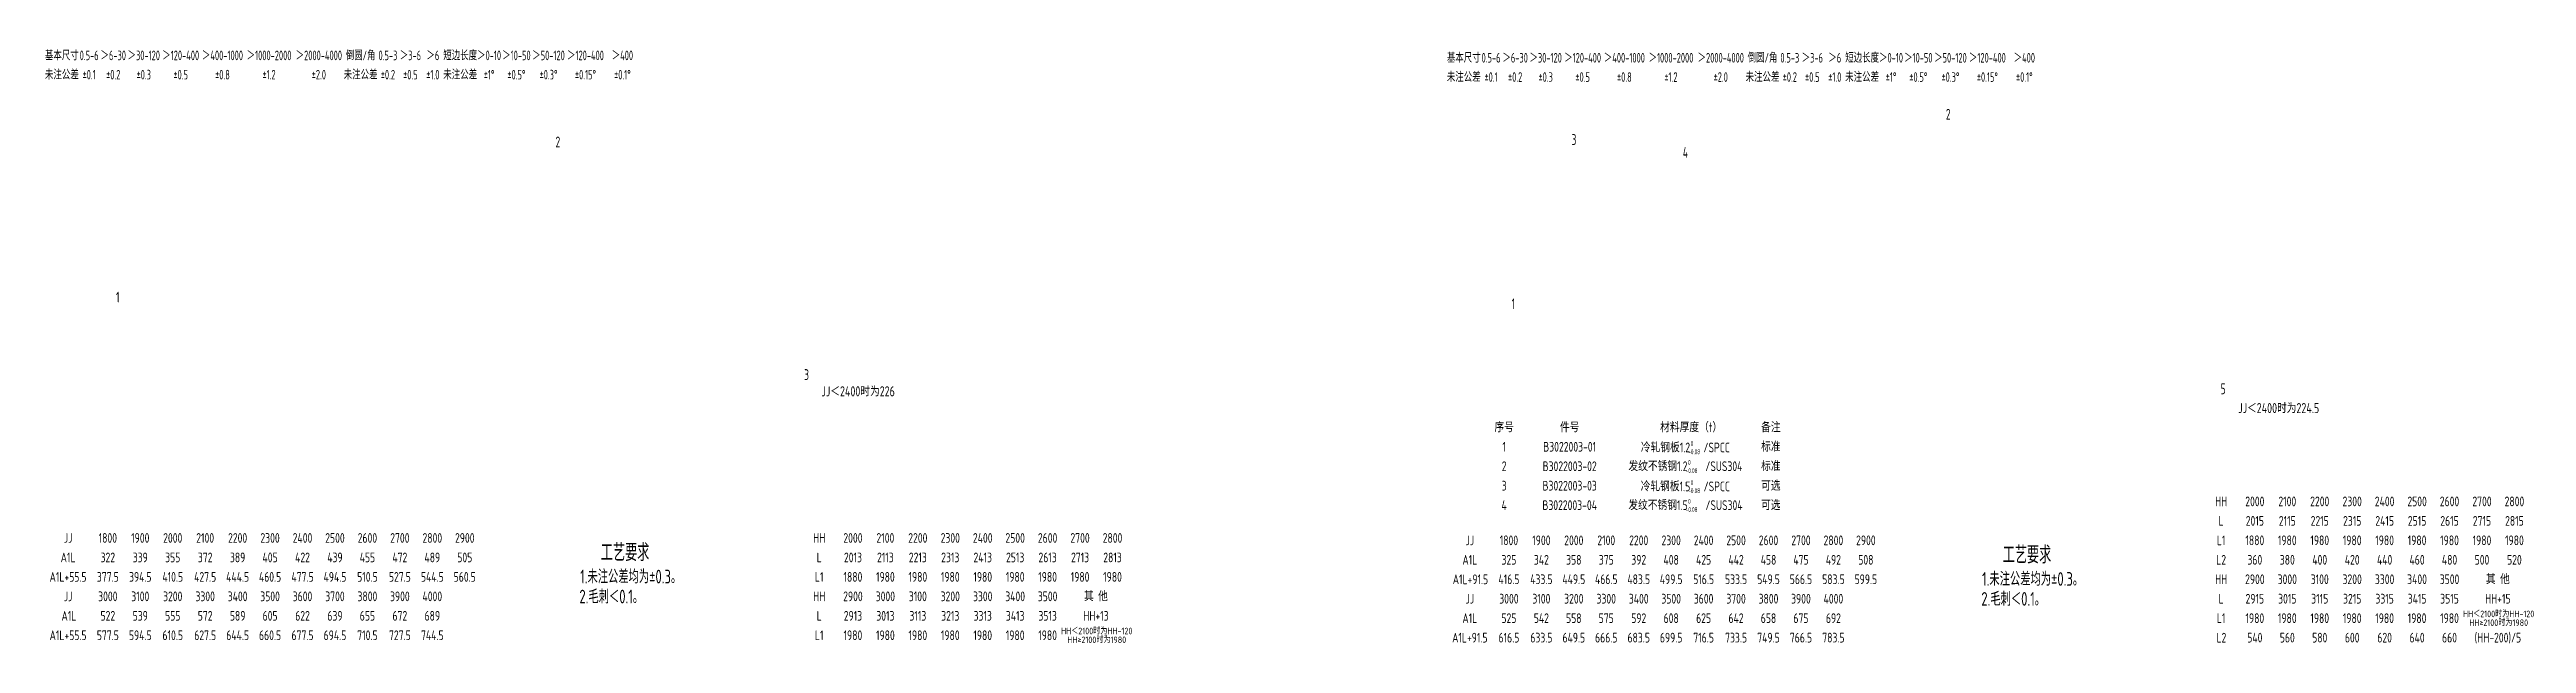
# Model space of a CAD drawing. Header units: inches. Extents: x 14216 to 120088, y -29410 to 23559.
# Drawn here: x 57260 to 64130, y 18141 to 19789 of the extents above; entities that cross this region are included whole.
import ezdxf
from ezdxf.enums import TextEntityAlignment as Align

# ---------------------------------------------------------------- set-up
doc = ezdxf.new("R2010")
doc.units = ezdxf.units.IN
doc.header["$LTSCALE"] = 0.3
doc.header["$MEASUREMENT"] = 0
doc.layers.add('2', color=2, linetype='Continuous')
doc.layers.add('2细实线', color=2, linetype='Continuous')
doc.layers.add('粗实线', color=7, linetype='Continuous', lineweight=30)
doc.styles.add('HZ', font='isocp2.shx', dxfattribs={"width": 0.7, "bigfont": 'hztxt.shx'})

msp = doc.modelspace()

# ---------------------------------------------------------------- texts
at = {"layer": '2', "color": 4, "style": 'HZ', "width": 0.7}
for s, p in [('2', (62519.801, 19593.997)), ('2', (58663.374, 19517.058)), ('3', (61481.586, 19523.8)), ('4', (61790.176, 19488.379)), ('1', (57444.43, 19086.427)), ('1', (61315.42, 19068.185)), ('3', (59352.923, 18871.641)), ('5', (63281.78, 18832.09))]:
    msp.add_text(s, height=30, dxfattribs=at).set_placement(p)
at = {"layer": '2', "color": 6, "style": 'HZ', "width": 0.8}
for s, p in [('JJ＜2400时为226', (59502.851, 18840.301)), ('JJ＜2400时为224.5', (63442.909, 18793.715))]:
    msp.add_text(s, height=28, dxfattribs=at).set_placement(p, align=Align.MIDDLE_CENTER)
at = {"layer": '2', "style": 'HZ', "width": 0.8}
for s, height, p in [('序号', 27, (61294.579, 18740.377)), ('件号', 27, (61476.254, 18740.377)), ('材料厚度（t）', 27, (61813.14, 18740.377)), ('备注', 27, (62034.202, 18740.377)), ('1', 27, (61294.579, 18686.377)), ('B3022003-01', 27, (61476.254, 18686.377)), ('冷轧钢板1.2   /SPCC', 27, (61796.958, 18684.437)), ('标准', 27, (62034.202, 18686.377)), ('2', 27, (61294.579, 18632.377)), ('B3022003-02', 27, (61476.254, 18632.377)), ('发纹不锈钢1.2    /SUS304 ', 27, (61803.472, 18632.377)), ('标准', 27, (62034.202, 18632.377)), ('3', 27, (61294.579, 18578.377)), ('B3022003-03', 27, (61476.254, 18578.377)), ('冷轧钢板1.5   /SPCC', 27, (61796.958, 18576.437)), ('可选', 27, (62034.202, 18578.377)), ('4', 27, (61294.579, 18524.377)), ('B3022003-04', 27, (61476.254, 18524.377)), ('发纹不锈钢1.5    /SUS304 ', 27, (61803.472, 18524.377)), ('可选', 27, (62034.202, 18524.377)), ('HH＜2100时为HH-120', 18.225, (64053.024, 18222.636)), ('HH≥2100时为1980', 18.225, (64053.024, 18198.207)), ('HH＜2100时为HH-120', 18.225, (60164.577, 18175.221)), ('HH≥2100时为1980', 18.225, (60164.577, 18150.792))]:
    msp.add_text(s, height=height, dxfattribs=at).set_placement(p, align=Align.MIDDLE_CENTER)
at = {"layer": '2', "color": 6, "style": 'HZ', "width": 0.75}
for s, p in [('1.未注公差均为±0.3。', (58731.628, 18307.249)), ('2.毛刺＜0.1。', (58729.482, 18251.854)), ('2.毛刺＜0.1。', (62617.928, 18245.269)), ('1.未注公差均为±0.3。', (62620.075, 18300.664))]:
    msp.add_text(s, height=38, dxfattribs=at).set_placement(p)
at = {"layer": '2', "char_height": 13.728, "attachment_point": 1, "style": 'HZ'}
for insert in [(61805.065, 18702.289), (61797.842, 18649.851), (61805.065, 18594.289), (61797.842, 18541.851)]:
    msp.add_mtext(' 0\\P-0.08', dxfattribs=dict(at, insert=insert))
at = {"layer": '2细实线', "linetype": 'ByBlock', "style": 'HZ', "width": 0.65}
for s, p in [('基本尺寸', (57294.016, 19772.255)), ('倒圆/角', (58122.646, 19772.255)), ('短边长度', (58398.856, 19772.255)), ('未注公差', (57294.016, 19718.795)), ('0.5-6', (57369.751, 19772.255)), ('%%p0.1', (57369.751, 19718.795)), ('＞6-30', (57436.576, 19772.255)), ('%%p0.2', (57436.576, 19718.795)), ('＞30-120', (57521.221, 19772.255)), ('%%p0.3', (57521.221, 19718.795)), ('＞120-400', (57623.686, 19772.255)), ('%%p0.5', (57623.686, 19718.795)), ('＞400-1000', (57739.516, 19772.255)), ('%%p0.8', (57739.516, 19718.795)), ('＞1000-2000', (57868.711, 19772.255)), ('%%p1.2', (57868.711, 19718.795)), ('＞2000-4000', (58006.816, 19772.255)), ('%%p2.0', (58006.816, 19718.795)), ('未注公差', (58122.646, 19718.795)), ('0.5-3', (58198.381, 19772.255)), ('%%p0.2', (58198.381, 19718.795)), ('＞3-6', (58260.751, 19772.255)), ('%%p0.5', (58260.751, 19718.795)), ('%%p1.0', (58323.121, 19718.795)), ('＞6', (58323.121, 19772.255)), ('未注公差', (58398.856, 19718.795)), ('＞0-10', (58479.046, 19772.255)), ('%%p1%%d', (58479.046, 19718.795)), ('＞10-50', (58554.781, 19772.255)), ('%%p0.5%%d', (58554.781, 19718.795)), ('＞50-120', (58643.881, 19772.255)), ('%%p0.3%%d', (58643.881, 19718.795)), ('＞120-400', (58746.346, 19772.255)), ('%%p0.15%%d', (58746.346, 19718.795)), ('＞400', (58848.811, 19772.255)), ('%%p0.1%%d', (58848.811, 19718.795)), ('未注公差', (61182.463, 19712.21)), ('基本尺寸', (61182.463, 19765.67)), ('0.5-6', (61258.198, 19765.67)), ('%%p0.1', (61258.198, 19712.21)), ('＞6-30', (61325.023, 19765.67)), ('%%p0.2', (61325.023, 19712.21)), ('＞30-120', (61409.668, 19765.67)), ('%%p0.3', (61409.668, 19712.21)), ('＞120-400', (61512.133, 19765.67)), ('%%p0.5', (61512.133, 19712.21)), ('＞400-1000', (61627.963, 19765.67)), ('%%p0.8', (61627.963, 19712.21)), ('＞1000-2000', (61757.158, 19765.67)), ('%%p1.2', (61757.158, 19712.21)), ('＞2000-4000', (61895.263, 19765.67)), ('%%p2.0', (61895.263, 19712.21)), ('未注公差', (62011.093, 19712.21)), ('倒圆/角', (62011.093, 19765.67)), ('0.5-3', (62086.828, 19765.67)), ('%%p0.2', (62086.828, 19712.21)), ('＞3-6', (62149.198, 19765.67)), ('%%p0.5', (62149.198, 19712.21)), ('%%p1.0', (62211.568, 19712.21)), ('＞6', (62211.568, 19765.67)), ('未注公差', (62287.303, 19712.21)), ('短边长度', (62287.303, 19765.67)), ('＞0-10', (62367.493, 19765.67)), ('%%p1%%d', (62367.493, 19712.21)), ('＞10-50', (62443.228, 19765.67)), ('%%p0.5%%d', (62443.228, 19712.21)), ('＞50-120', (62532.328, 19765.67)), ('%%p0.3%%d', (62532.328, 19712.21)), ('＞120-400', (62634.793, 19765.67)), ('%%p0.15%%d', (62634.793, 19712.21)), ('＞400', (62737.258, 19765.67)), ('%%p0.1%%d', (62737.258, 19712.21))]:
    msp.add_text(s, height=26.73, dxfattribs=at).set_placement(p, align=Align.MIDDLE_CENTER)
at = {"layer": '2细实线', "style": 'HZ', "width": 0.8}
for s, p in [('HH', (63283.213, 18534.794)), ('L', (63283.213, 18480.794)), ('2000', (63376.663, 18534.794)), ('2015', (63376.663, 18480.794)), ('2100', (63466.663, 18534.794)), ('2115', (63466.663, 18480.794)), ('2200', (63556.663, 18534.794)), ('2215', (63556.663, 18480.794)), ('2300', (63646.663, 18534.794)), ('2315', (63646.663, 18480.794)), ('2400', (63736.663, 18534.794)), ('2415', (63736.663, 18480.794)), ('2500', (63826.663, 18534.794)), ('2515', (63826.663, 18480.794)), ('2600', (63916.663, 18534.794)), ('2615', (63916.663, 18480.794)), ('2700', (64006.663, 18534.794)), ('2715', (64006.663, 18480.794)), ('2800', (64096.663, 18534.794)), ('2815', (64096.663, 18480.794)), ('JJ', (57311.27, 18433.379)), ('1800', (57421.553, 18433.379)), ('1900', (57511.553, 18433.379)), ('2000', (57601.553, 18433.379)), ('2100', (57691.553, 18433.379)), ('2200', (57781.553, 18433.379)), ('2300', (57871.553, 18433.379)), ('2400', (57961.553, 18433.379)), ('2500', (58051.553, 18433.379)), ('2600', (58141.553, 18433.379)), ('2700', (58231.553, 18433.379)), ('2800', (58321.553, 18433.379)), ('2900', (58411.553, 18433.379)), ('HH', (59394.767, 18433.379)), ('2000', (59488.216, 18433.379)), ('2100', (59578.216, 18433.379)), ('2200', (59668.216, 18433.379)), ('2300', (59758.216, 18433.379)), ('2400', (59848.216, 18433.379)), ('2500', (59938.216, 18433.379)), ('2600', (60028.216, 18433.379)), ('2700', (60118.216, 18433.379)), ('2800', (60208.216, 18433.379)), ('JJ', (61199.326, 18426.794)), ('1800', (61307.723, 18426.794)), ('1900', (61397.723, 18426.794)), ('2000', (61487.723, 18426.794)), ('2100', (61577.723, 18426.794)), ('2200', (61667.723, 18426.794)), ('2300', (61757.723, 18426.794)), ('2400', (61847.723, 18426.794)), ('2500', (61937.723, 18426.794)), ('2600', (62027.723, 18426.794)), ('2700', (62117.723, 18426.794)), ('2800', (62207.723, 18426.794)), ('2900', (62297.723, 18426.794)), ('L1', (63283.213, 18426.794)), ('1880', (63376.663, 18426.794)), ('1980', (63466.663, 18426.794)), ('1980', (63556.663, 18426.794)), ('1980', (63646.663, 18426.794)), ('1980', (63736.663, 18426.794)), ('1980', (63826.663, 18426.794)), ('1980', (63916.663, 18426.794)), ('1980', (64006.663, 18426.794)), ('1980', (64096.663, 18426.794)), ('A1L', (57311.27, 18379.379)), ('322', (57421.553, 18379.379)), ('339', (57511.553, 18379.379)), ('355', (57601.553, 18379.379)), ('372', (57691.553, 18379.379)), ('389', (57781.553, 18379.379)), ('405', (57871.553, 18379.379)), ('422', (57961.553, 18379.379)), ('439', (58051.553, 18379.379)), ('455', (58141.553, 18379.379)), ('472', (58231.553, 18379.379)), ('489', (58321.553, 18379.379)), ('505', (58411.553, 18379.379)), ('L', (59394.767, 18379.379)), ('2013', (59488.216, 18379.379)), ('2113', (59578.216, 18379.379)), ('2213', (59668.216, 18379.379)), ('2313', (59758.216, 18379.379)), ('2413', (59848.216, 18379.379)), ('2513', (59938.216, 18379.379)), ('2613', (60028.216, 18379.379)), ('2713', (60118.216, 18379.379)), ('2813', (60208.216, 18379.379)), ('A1L', (61199.326, 18372.794)), ('325', (61307.723, 18372.794)), ('342', (61397.723, 18372.794)), ('358', (61487.723, 18372.794)), ('375', (61577.723, 18372.794)), ('392', (61667.723, 18372.794)), ('408', (61757.723, 18372.794)), ('425', (61847.723, 18372.794)), ('442', (61937.723, 18372.794)), ('458', (62027.723, 18372.794)), ('475', (62117.723, 18372.794)), ('492', (62207.723, 18372.794)), ('508', (62297.723, 18372.794)), ('L2', (63283.213, 18372.794)), ('360', (63376.663, 18372.794)), ('380', (63466.663, 18372.794)), ('400', (63556.663, 18372.794)), ('420', (63646.663, 18372.794)), ('440', (63736.663, 18372.794)), ('460', (63826.663, 18372.794)), ('480', (63916.663, 18372.794)), ('500', (64006.663, 18372.794)), ('520', (64096.663, 18372.794)), ('A1L+55.5', (57311.27, 18325.379)), ('JJ', (57311.27, 18271.379)), ('377.5', (57421.553, 18325.379)), ('3000', (57421.553, 18271.379)), ('394.5', (57511.553, 18325.379)), ('3100', (57511.553, 18271.379)), ('410.5', (57601.553, 18325.379)), ('3200', (57601.553, 18271.379)), ('427.5', (57691.553, 18325.379)), ('3300', (57691.553, 18271.379)), ('444.5', (57781.553, 18325.379)), ('3400', (57781.553, 18271.379)), ('460.5', (57871.553, 18325.379)), ('3500', (57871.553, 18271.379)), ('477.5', (57961.553, 18325.379)), ('3600', (57961.553, 18271.379)), ('494.5', (58051.553, 18325.379)), ('3700', (58051.553, 18271.379)), ('510.5', (58141.553, 18325.379)), ('3800', (58141.553, 18271.379)), ('527.5', (58231.553, 18325.379)), ('3900', (58231.553, 18271.379)), ('544.5', (58321.553, 18325.379)), ('4000', (58321.553, 18271.379)), ('560.5', (58411.553, 18325.379)), ('HH', (59394.767, 18271.379)), ('L1', (59394.767, 18325.379)), ('2900', (59488.216, 18271.379)), ('1880', (59488.216, 18325.379)), ('3000', (59578.216, 18271.379)), ('1980', (59578.216, 18325.379)), ('1980', (59668.216, 18325.379)), ('3100', (59668.216, 18271.379)), ('3200', (59758.216, 18271.379)), ('1980', (59758.216, 18325.379)), ('3300', (59848.216, 18271.379)), ('1980', (59848.216, 18325.379)), ('3400', (59938.216, 18271.379)), ('1980', (59938.216, 18325.379)), ('3500', (60028.216, 18271.379)), ('1980', (60028.216, 18325.379)), ('1980', (60118.216, 18325.379)), ('其 他', (60162.295, 18271.379)), ('1980', (60208.216, 18325.379)), ('A1L+91.5', (61201.023, 18318.673)), ('JJ', (61199.326, 18264.794)), ('416.5', (61307.723, 18318.794)), ('3000', (61307.723, 18264.794)), ('433.5', (61397.723, 18318.794)), ('3100', (61397.723, 18264.794)), ('449.5', (61487.723, 18318.794)), ('3200', (61487.723, 18264.794)), ('466.5', (61577.723, 18318.794)), ('3300', (61577.723, 18264.794)), ('483.5', (61667.723, 18318.794)), ('3400', (61667.723, 18264.794)), ('499.5', (61757.723, 18318.794)), ('3500', (61757.723, 18264.794)), ('516.5', (61847.723, 18318.794)), ('3600', (61847.723, 18264.794)), ('533.5', (61937.723, 18318.794)), ('3700', (61937.723, 18264.794)), ('549.5', (62027.723, 18318.794)), ('3800', (62027.723, 18264.794)), ('566.5', (62117.723, 18318.794)), ('3900', (62117.723, 18264.794)), ('583.5', (62207.723, 18318.794)), ('4000', (62207.723, 18264.794)), ('599.5', (62297.723, 18318.794)), ('HH', (63283.213, 18318.794)), ('L', (63283.213, 18264.794)), ('2900', (63376.663, 18318.794)), ('2915', (63376.663, 18264.794)), ('3000', (63466.663, 18318.794)), ('3015', (63466.663, 18264.794)), ('3100', (63556.663, 18318.794)), ('3115', (63556.663, 18264.794)), ('3200', (63646.663, 18318.794)), ('3215', (63646.663, 18264.794)), ('3300', (63736.663, 18318.794)), ('3315', (63736.663, 18264.794)), ('3400', (63826.663, 18318.794)), ('3415', (63826.663, 18264.794)), ('3500', (63916.663, 18318.794)), ('3515', (63916.663, 18264.794)), ('HH+15', (64050.742, 18264.794)), ('其 他', (64050.742, 18318.794)), ('A1L', (57313.653, 18217.379)), ('522', (57421.553, 18217.379)), ('539', (57511.553, 18217.379)), ('555', (57601.553, 18217.379)), ('572', (57691.553, 18217.379)), ('589', (57781.553, 18217.379)), ('605', (57871.553, 18217.379)), ('622', (57961.553, 18217.379)), ('639', (58051.553, 18217.379)), ('655', (58141.553, 18217.379)), ('672', (58231.553, 18217.379)), ('689', (58321.553, 18217.379)), ('L', (59394.767, 18217.379)), ('2913', (59488.216, 18217.379)), ('3013', (59578.216, 18217.379)), ('3113', (59668.216, 18217.379)), ('3213', (59758.216, 18217.379)), ('3313', (59848.216, 18217.379)), ('3413', (59938.216, 18217.379)), ('3513', (60028.216, 18217.379)), ('HH+13', (60162.295, 18217.379)), ('A1L', (61199.326, 18210.794)), ('525', (61307.723, 18210.794)), ('542', (61397.723, 18210.794)), ('558', (61487.723, 18210.794)), ('575', (61577.723, 18210.794)), ('592', (61667.723, 18210.794)), ('608', (61757.723, 18210.794)), ('625', (61847.723, 18210.794)), ('642', (61937.723, 18210.794)), ('658', (62027.723, 18210.794)), ('675', (62117.723, 18210.794)), ('692', (62207.723, 18210.794)), ('L1', (63283.213, 18210.794)), ('1980', (63376.663, 18210.794)), ('1980', (63466.663, 18210.794)), ('1980', (63556.663, 18210.794)), ('1980', (63646.663, 18210.794)), ('1980', (63736.663, 18210.794)), ('1980', (63826.663, 18210.794)), ('1980', (63916.663, 18210.794)), ('A1L+55.5', (57311.27, 18163.379)), ('577.5', (57421.553, 18163.379)), ('594.5', (57511.553, 18163.379)), ('610.5', (57601.553, 18163.379)), ('627.5', (57691.553, 18163.379)), ('644.5', (57781.553, 18163.379)), ('660.5', (57871.553, 18163.379)), ('677.5', (57961.553, 18163.379)), ('694.5', (58051.553, 18163.379)), ('710.5', (58141.553, 18163.379)), ('727.5', (58231.553, 18163.379)), ('744.5', (58321.553, 18163.379)), ('L1', (59394.767, 18163.379)), ('1980', (59488.216, 18163.379)), ('1980', (59578.216, 18163.379)), ('1980', (59668.216, 18163.379)), ('1980', (59758.216, 18163.379)), ('1980', (59848.216, 18163.379)), ('1980', (59938.216, 18163.379)), ('1980', (60028.216, 18163.379)), ('A1L+91.5', (61199.326, 18156.794)), ('616.5', (61307.723, 18156.794)), ('633.5', (61397.723, 18156.794)), ('649.5', (61487.723, 18156.794)), ('666.5', (61577.723, 18156.794)), ('683.5', (61667.723, 18156.794)), ('699.5', (61757.723, 18156.794)), ('716.5', (61847.723, 18156.794)), ('733.5', (61937.723, 18156.794)), ('749.5', (62027.723, 18156.794)), ('766.5', (62117.723, 18156.794)), ('783.5', (62207.723, 18156.794)), ('L2 ', (63290.147, 18156.794)), ('540', (63376.663, 18156.794)), ('560', (63466.663, 18156.794)), ('580', (63556.663, 18156.794)), ('600', (63646.663, 18156.794)), ('620', (63736.663, 18156.794)), ('640', (63826.663, 18156.794)), ('660', (63916.663, 18156.794)), ('(HH-200)/5', (64050.742, 18156.794))]:
    msp.add_text(s, height=27, dxfattribs=at).set_placement(p, align=Align.MIDDLE_CENTER)
at = {"layer": '粗实线', "color": 3, "linetype": 'Continuous', "lineweight": -3, "style": 'HZ', "width": 0.7}
for p in [(58789.023, 18369.168), (62677.47, 18362.583)]:
    msp.add_text('工艺要求', height=48, dxfattribs=at).set_placement(p)

doc.saveas('drawing.dxf')
